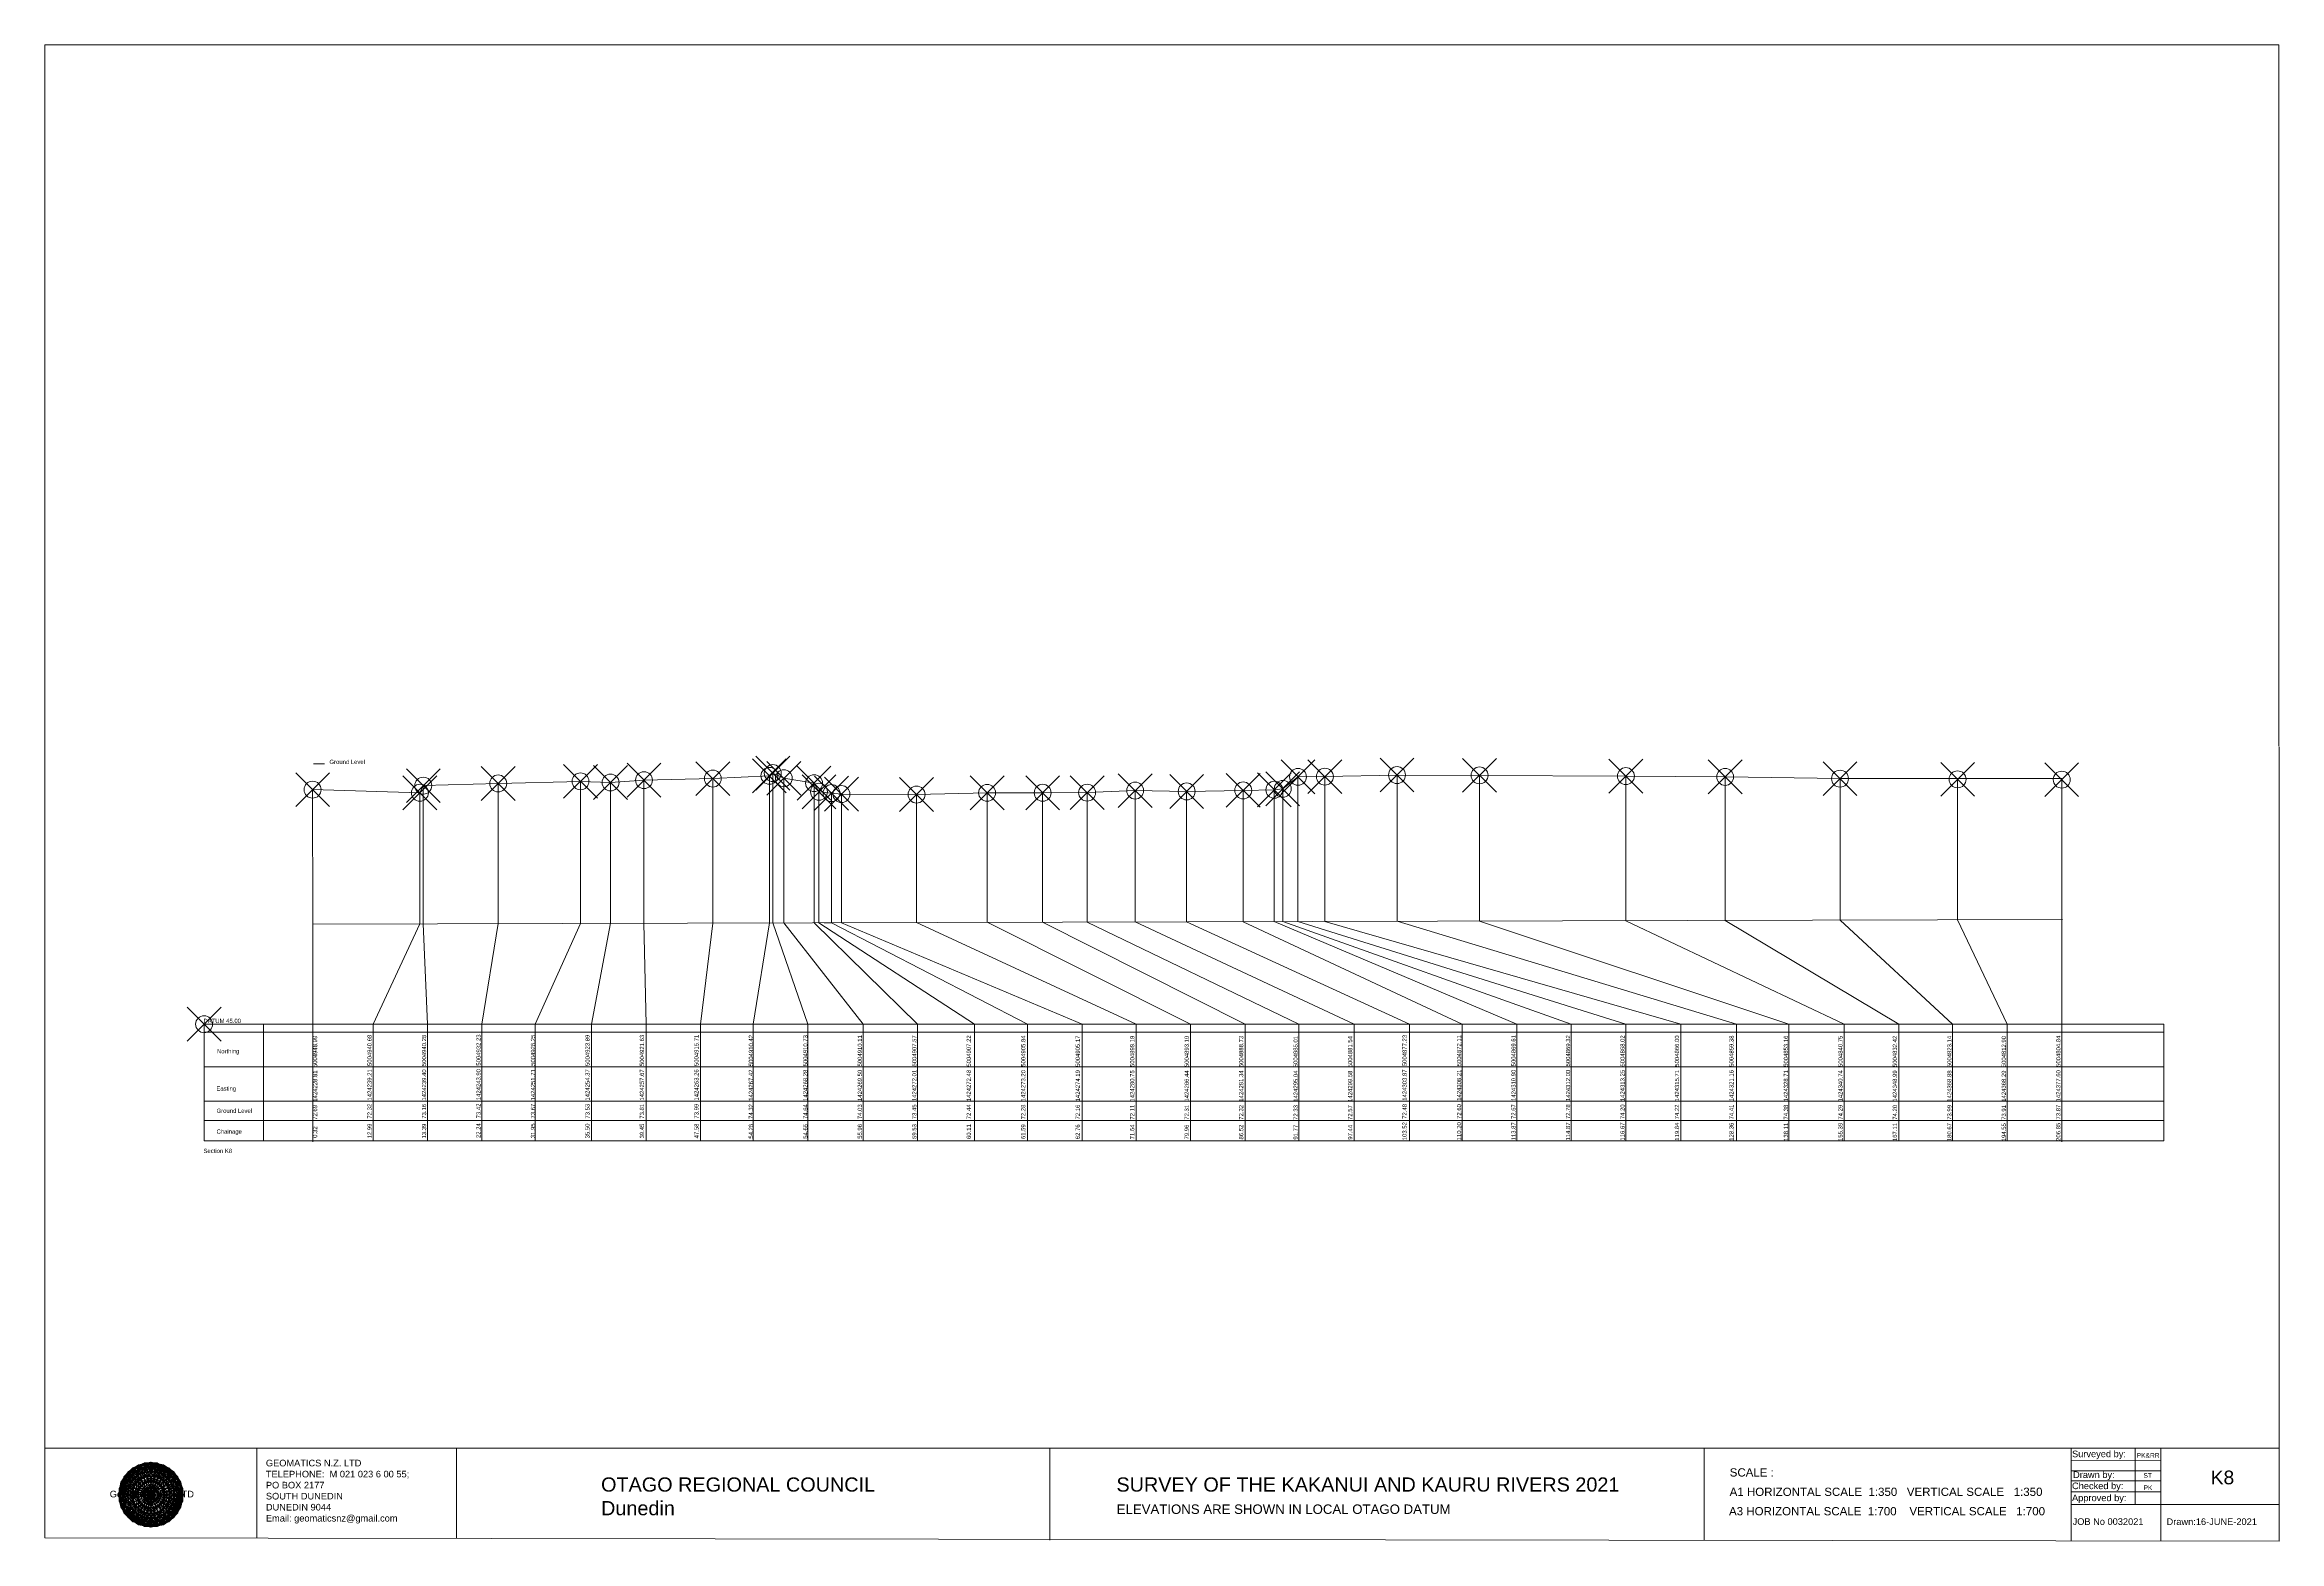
# Model space of a CAD drawing. Header units: millimetres. Extents: x -13804604 to 13046302109, y -19137686871 to 1424966580.
# Drawn here: x -6829519 to -6565670, y -16035 to 160622 of the extents above; entities that cross this region are included whole.
import ezdxf

# ---------------------------------------------------------------- set-up
doc = ezdxf.new("R2010")
doc.units = ezdxf.units.MM
doc.header["$PDMODE"] = 35
doc.header["$PDSIZE"] = 2000
doc.layers.get('0').update_dxf_attribs({"lineweight": 0})
doc.layers.add('geo', color=7, linetype='Continuous', lineweight=0)
doc.styles.get("Standard").update_dxf_attribs({"font": 'arial.ttf'})

# ---------------------------------------------------------------- blocks, each defined once
blk = doc.blocks.new('Geomatics_Circle_SPT')
at = {"layer": 'geo', "color": 2, "linetype": 'Continuous', "lineweight": 0}
for p, q in [((0, 25.2), (-25.2, 0)), ((-24.7, 4.9), (-4.9, 24.7)), ((-24.7, -4.9), (4.9, 24.7)), ((-9.7, 23.3), (-23.3, 9.6)), ((9.7, 23.3), (-23.3, -9.7)), ((-21, 14), (-14, 21)), ((-21, -14), (14, 21)), ((0, 0), (-17.8, 17.8)), ((-14, 21), (21, -14)), ((23.3, -9.7), (-9.7, 23.3)), ((-4.9, 24.7), (24.7, -4.9)), ((25.2, 0), (0, 25.2)), ((0, 0), (17.8, 17.8)), ((4.9, 24.7), (24.7, 4.9)), ((23.3, 9.7), (9.7, 23.3)), ((14, 21), (21, 14)), ((17.8, 18.1), (17.8, 18.1)), ((4.9, -24.7), (-24.7, 4.9)), ((-24.7, 0), (0, -24.7)), ((-23.3, 9.7), (9.7, -23.3)), ((14, -21), (-21, 14)), ((0, 0), (-17.8, -17.8)), ((21, 14), (-14, -21)), ((-9.7, -23.3), (23.3, 9.7)), ((24.7, 4.9), (-4.9, -24.7)), ((0, 0), (17.8, -17.8)), ((0, -24.8), (25.2, 0)), ((-4.9, -24.7), (-24.7, -4.9)), ((-23.3, -9.7), (-9.7, -23.3)), ((-14, -21), (-21, -14)), ((24.7, -4.9), (4.9, -24.7)), ((9.7, -23.3), (23.3, -9.7)), ((21, -14), (14, -21)), ((-17.8, -17.8), (-17.8, -17.8)), ((4.9, -24.7), (4.9, -24.7)), ((18.1, -17.8), (18.1, -17.8))]:
    blk.add_line(p, q, dxfattribs=at)
at = {"layer": 'geo', "color": 1, "linetype": 'Continuous', "lineweight": 0}
for p, q in [((-25.2, 0), (9.7, 23.3)), ((-25.2, 0), (-9.6, 23.3)), ((-4.9, 24.8), (-24.7, -4.9)), ((4.9, 24.7), (-24.7, 4.9)), ((14, 21), (-24.7, -4.9)), ((-14, 21), (-24.7, 4.9)), ((-23.3, 9.7), (0, 25.2)), ((-23.3, -9.6), (0, 25.2)), ((-23.3, -9.6), (17.8, 17.8)), ((-23.3, 9.7), (-17.8, 17.9)), ((-23.3, -9.6), (-17.8, 17.9)), ((-23.3, 9.7), (17.8, 17.8)), ((4.9, 24.8), (-21, -14)), ((-4.9, 24.7), (-21, 14)), ((14, 21), (-21, 14)), ((-14, 21), (-21, -14)), ((-17.9, 17.6), (-17.9, 17.6)), ((-17.8, 17.8), (9.7, 23.3)), ((-17.8, 17.8), (-9.6, 23.3)), ((-17.8, -17.8), (9.7, 23.3)), ((-17.8, -17.8), (-9.7, 23.3)), ((-9.7, -23.3), (-17.8, 17.8)), ((-17.8, 17.8), (9.7, -23.3)), ((-17.8, 17.8), (23.3, -9.6)), ((-17.8, 17.8), (23.3, 9.7)), ((4.9, 24.7), (-14, 21)), ((-4.9, 24.7), (-14, -20.9)), ((0, 0), (-14, 21)), ((-14, 21), (-4.9, -24.7)), ((-14, 21), (-14, 21)), ((24.7, -4.9), (-14, 21)), ((21, 14), (-14, 21)), ((-9.8, 23.1), (-9.8, 23.1)), ((-9.7, 23.3), (0, 25.2)), ((-9.7, 23.3), (0, -25.2)), ((-9.7, -23.3), (0, 25.2)), ((-9.6, 23.3), (17.8, -17.8)), ((-9.6, 23.3), (25.2, 0)), ((-9.6, 23.3), (17.8, 17.8)), ((-9.6, -23.3), (17.8, 17.9)), ((0, 0), (-4.9, 24.7)), ((-4.9, 24.7), (-4.9, 24.7)), ((21, -14), (-4.9, 24.7)), ((24.8, 4.9), (-4.9, 24.7)), ((14, 21), (-4.9, 24.7)), ((-0.2, 25.1), (-0.2, 25.1)), ((0, 25.2), (9.7, -23.3)), ((0, 25.2), (23.3, -9.7)), ((0, 25.2), (23.3, 9.7)), ((0, 25.2), (9.7, 23.3)), ((0, 0), (4.9, 24.7)), ((0, -25.2), (9.7, 23.3)), ((0, 0), (14, 21)), ((21, 14), (4.9, 24.8)), ((14, -21), (4.9, 24.7)), ((24.7, -4.9), (4.9, 24.7)), ((4.9, 24.7), (4.9, 24.7)), ((4.9, -24.7), (14, 21)), ((9.4, 23.3), (9.4, 23.3)), ((9.7, 23.3), (17.8, -17.8)), ((9.7, 23.3), (25.2, 0)), ((9.7, 23.3), (17.8, 17.9)), ((17.8, 17.8), (9.7, -23.3)), ((21, -14), (14, 21)), ((24.7, 4.9), (14, 21)), ((14, 21), (14, 21)), ((17.6, 17.9), (17.6, 17.9)), ((17.8, 17.8), (23.3, -9.7)), ((17.8, 17.8), (23.3, 9.7)), ((-25.2, 0), (23.3, 9.7)), ((-25.2, 0), (-23.3, 9.7)), ((-23.3, -9.7), (-25.2, 0)), ((-9.6, -23.3), (-25.2, 0)), ((9.7, -23.3), (-25.2, 0)), ((21, 14), (-24.7, 4.9)), ((-21, 14), (-24.7, -4.9)), ((0, 0), (-24.7, 4.9)), ((-24.7, 4.9), (-21, -14)), ((-24.7, 4.9), (-4.9, -24.7)), ((-24.7, 4.9), (14, -21)), ((-24.7, 4.9), (-24.7, 4.9)), ((0, 0), (-24.7, -4.9)), ((-17.8, -17.8), (-23.3, 9.7)), ((0, -25.2), (-23.3, 9.7)), ((-23.3, 9.7), (17.8, -17.8)), ((-23.3, 9.7), (25.2, 0)), ((-23.3, 9.4), (-23.3, 9.4)), ((-23.3, -9.7), (25.2, 0)), ((0, 0), (-21, 14)), ((-21, 14), (-14, -21)), ((-21, 14), (4.9, -24.7)), ((-21, 14), (-21, 14)), ((24.7, 4.9), (-21, 14)), ((0, 0), (-21, -14)), ((-17.8, -17.8), (23.3, 9.7)), ((-14, -21), (24.7, 4.9)), ((0, 0), (-14, -21)), ((25.2, 0), (-9.6, -23.3)), ((-4.9, -24.7), (21, 14)), ((0, 0), (-4.9, -24.7)), ((0, 0), (21, 14)), ((23.3, 9.7), (0, -25.2)), ((0, 0), (24.8, 4.9)), ((0, 0), (4.9, -24.7)), ((0, 0), (14, -21)), ((0, 0), (21, -14)), ((0, 0), (24.8, -4.9)), ((4.9, -24.7), (24.7, 4.9)), ((25.2, 0), (9.7, -23.3)), ((14, -21), (21, 14)), ((23.3, 9.7), (17.8, -17.8)), ((24.7, -4.9), (21, 14)), ((21, 14), (21, 14)), ((21, -14), (24.7, 4.9)), ((23.1, 9.8), (23.1, 9.8)), ((23.3, 9.7), (25.2, 0)), ((25.2, 0), (23.3, -9.6)), ((24.7, 4.9), (24.7, 4.9)), ((25.1, 0.2), (25.1, 0.2)), ((-25.2, 0), (23.3, -9.7)), ((-25.1, -0.2), (-25.1, -0.2)), ((-24.7, -4.9), (-24.7, -4.9)), ((-24.7, -4.9), (-14, -21)), ((-24.7, -4.9), (4.9, -24.7)), ((-24.7, -4.9), (21, -14)), ((-17.8, -17.8), (-23.3, -9.7)), ((0, -25.2), (-23.3, -9.6)), ((17.8, -17.8), (-23.3, -9.6)), ((-23.1, -9.8), (-23.1, -9.8)), ((-21, -14), (24.7, -4.9)), ((-21, -14), (-21, -14)), ((-21, -14), (-4.9, -24.7)), ((-21, -14), (14, -21)), ((23.3, -9.7), (-17.8, -17.8)), ((-14, -21), (21, -14)), ((-4.9, -24.7), (24.7, -4.9)), ((23.3, -9.6), (0, -25.2)), ((4.9, -24.7), (21, -14)), ((14, -21), (24.7, -4.9)), ((23.3, -9.6), (17.8, -17.8)), ((21, -14), (21, -14)), ((23.3, -9.4), (23.3, -9.4)), ((24.7, -4.9), (24.7, -4.9)), ((-9.6, -23.3), (-17.8, -17.8)), ((9.7, -23.3), (-17.8, -17.8)), ((-17.6, -17.9), (-17.6, -17.9)), ((-14, -21), (-14, -21)), ((-14, -21), (4.9, -24.7)), ((17.8, -17.8), (-9.7, -23.3)), ((0, -25.2), (-9.7, -23.3)), ((-9.4, -23.3), (-9.4, -23.3)), ((-4.9, -24.7), (14, -21)), ((-4.9, -24.7), (-4.9, -24.7)), ((9.7, -23.3), (0, -25.2)), ((0.2, -25.1), (0.2, -25.1)), ((4.9, -24.7), (4.9, -24.7)), ((17.8, -17.8), (9.7, -23.3)), ((9.8, -23.1), (9.8, -23.1)), ((14, -21), (14, -21)), ((17.9, -17.6), (17.9, -17.6))]:
    blk.add_line(p, q, dxfattribs=at)
at = {"layer": 'geo', "color": 114, "linetype": 'Continuous', "lineweight": 0}
for p, q in [((17.9, 17.8), (-25.2, 0)), ((-24.7, 4.9), (14, 21)), ((9.7, 23.3), (-23.3, 9.7)), ((-20.9, 14), (4.9, 24.7)), ((0, 25.2), (-17.8, 17.8)), ((-17.8, 17.8), (0, -25.2)), ((-14, 21), (-4.9, 24.7)), ((4.9, -24.7), (-14, 21)), ((0, 0), (-9.7, 23.3)), ((-4.9, 24.7), (14, -21)), ((17.8, -17.8), (0, 25.2)), ((0, 0), (9.7, 23.3)), ((4.9, 24.7), (21, -14)), ((23.3, -9.7), (9.7, 23.3)), ((14, 21), (24.7, -4.9)), ((25.2, 0), (17.8, 17.8)), ((-24.7, -4.9), (21, 14)), ((-14, -21), (-24.7, 4.9)), ((0, 0), (-23.3, 9.7)), ((-23.3, 9.7), (-9.7, -23.3)), ((0, 0), (-23.3, -9.7)), ((-4.9, -24.7), (-21, 14)), ((24.8, 4.9), (-20.9, -14)), ((0, 0), (-9.7, -23.3)), ((0, 0), (23.3, 9.7)), ((0, 0), (9.7, -23.3)), ((0, 0), (23.3, -9.7)), ((21, 14), (24.7, 4.9)), ((-25.2, 0), (-17.8, -17.8)), ((-21, -14), (-24.7, -4.9)), ((-17.8, -17.8), (25.2, 0)), ((24.8, -4.9), (-14, -21)), ((-9.6, -23.3), (23.3, -9.7)), ((21, -14), (-4.9, -24.8)), ((0, -25.2), (17.9, -17.8)), ((14, -21), (4.9, -24.8))]:
    blk.add_line(p, q, dxfattribs=at)
at = {"layer": 'geo', "color": 250, "linetype": 'Continuous', "lineweight": 0}
for p, q in [((-17.8, 17.8), (17.8, 17.8)), ((-17.8, -17.8), (-17.8, 17.8)), ((-14, 21), (-14, 21)), ((14, 21), (-14, 21)), ((-14, 20.9), (-14, -21)), ((-9.7, 23.3), (9.7, 23.3)), ((-9.7, -23.3), (-9.7, 23.3)), ((-4.9, 24.7), (4.9, 24.7)), ((-4.9, 24.7), (-4.9, -24.7)), ((0, 0), (0, 25.2)), ((4.9, 24.7), (4.9, -24.7)), ((9.7, -23.3), (9.7, 23.3)), ((14, 21), (14, -21)), ((17.8, -17.8), (17.8, 17.8)), ((0, 0), (-25.2, 0)), ((24.7, 4.9), (-24.7, 4.9)), ((-24.7, 4.9), (-24.7, -4.9)), ((-23.3, 9.7), (23.3, 9.7)), ((-23.3, 9.7), (-23.3, 9.7)), ((-23.3, -9.7), (-23.3, 9.7)), ((21, 14), (-21, 14)), ((-21, 14), (-21, -14)), ((0, 0), (0, -25.2)), ((0, 0), (25.2, 0)), ((21, 14), (21, 14)), ((21, -14), (21, 14)), ((23.3, 9.7), (23.3, -9.7)), ((24.7, 4.9), (24.7, 4.9)), ((24.7, -4.9), (24.7, 4.9)), ((-24.7, -4.9), (24.7, -4.9)), ((23.3, -9.7), (-23.3, -9.7)), ((-21, -14), (21, -14)), ((17.8, -17.8), (-17.8, -17.8)), ((-14, -21), (14, -21)), ((9.7, -23.3), (-9.7, -23.3)), ((-4.9, -24.7), (4.9, -24.7))]:
    blk.add_line(p, q, dxfattribs=at)
blk = doc.blocks.new('GeomaticsNZ TITLE BLOCK')
at = {"color": 7, "linetype": 'Continuous', "lineweight": 0}
for p, q in [((0, 94.9), (0, 1579.2)), ((0, 1579.2), (2363.4, 1579.2)), ((2363.4, 1579.2), (2364, 94.9)), ((2364, 94.9), (0, 94.9)), ((0, 94.9), (0, 0)), ((15.9, 94.9), (2364, 94.9)), ((224.3, 95.2), (224.3, -0.3)), ((2364, 94.9), (382.6, 94.9)), ((435.8, 95.2), (435.8, -0.7)), ((1063.4, 94.9), (1063.4, -2.4)), ((1755.4, 94.9), (1755.4, -2.6)), ((2143.9, 94.9), (2143.7, -3)), ((2211.5, 94.9), (2211.5, 36.1)), ((2238.6, 94.8), (2238.6, -3.2)), ((2364, -3.5), (2364, 94.9)), ((2143.9, 81.9), (2238.6, 81.7)), ((2143.9, 71), (2238.6, 71)), ((2143.6, 60.4), (2238.6, 60.4)), ((2143.8, 48.6), (2238.6, 48.6)), ((2143.8, 35.4), (2364, 35.3)), ((0, 0), (2364, -3.5))]:
    blk.add_line(p, q, dxfattribs=at)
at = {"color": 7, "linetype": 'Continuous', "lineweight": 0, "xscale": 1.36, "yscale": 1.36, "zscale": 1.36}
blk.add_blockref('Geomatics_Circle_SPT', (112.4, 45.7), dxfattribs=at)
at = {"color": 7, "linetype": 'Continuous', "lineweight": 0}
for s, p in [('PK&RR', (2213.2, 84.8)), ('ST', (2220.3, 63.6)), ('PK', (2220.4, 50.6))]:
    blk.add_text(s, height=5, dxfattribs=at).set_placement(p)
at = {"color": 7, "linetype": 'Continuous', "lineweight": 0, "attachment_point": 1}
for s, width, heights, insert, char_height in [('{\\C256;GEOMATICS N.Z. LTD                   \\PTELEPHONE:  M 021 023 6 00 55;\\PPO BOX 2177\\PSOUTH DUNEDIN\\PDUNEDIN 9044\\PEmail: geomaticsnz@gmail.com}', 3535.727, [94.7], (234, 82.7), 7), ('{\\C256;Surveyed by:}', 3535.727, [0], (2144.7, 92.4), 7), ('{\\C256;Geomatics N.Z. LTD                   }', 125.079, [15.8], (68.8, 49.9), 7), ('{\\C256;OTAGO REGIONAL COUNCIL\\PDunedin}', 3535.727, [0], (588.6, 64), 15), ('{\\C256;SURVEY OF THE KAKANUI AND KAURU RIVERS 2021}', 3535.727, [0], (1133.8, 64), 15), ('{\\C256;Checked by:}', 3535.727, [0], (2144.7, 58.6), 7), ('{\\C256;Drawn by:}', 3535.727, [0], (2145.8, 70.4), 7), ('{\\C256;ELEVATIONS ARE SHOWN IN LOCAL OTAGO DATUM}', 3535.727, [0], (1134.1, 35.4), 10), ('{\\C256;Approved by:}', 3535.727, [0], (2144.7, 45.9), 7), ('{\\C256;JOB No 0032021}', 3535.727, [0], (2145.3, 20.8), 7), ('{\\C256;Drawn:16-JUNE-2021}', 3535.727, [0], (2244.7, 20.7), 7)]:
    blk.add_mtext_dynamic_manual_height_columns(s, width=width, gutter_width=159, heights=heights, dxfattribs=dict(at, insert=insert, char_height=char_height))

msp = doc.modelspace()

# ---------------------------------------------------------------- linework, layer by layer
at = {"color": 1, "linetype": 'Continuous', "lineweight": 0}
msp.add_line((-6797791.172, 75740.286), (-6796499.206, 75740.286), dxfattribs=at)
at = {"color": 7, "lineweight": 0}
for p, q in [((-6743951.2, 74321), (-6743951.2, 56963.831)), ((-6743556.211, 74641), (-6743556.211, 56964.817)), ((-6742247.485, 74031), (-6742247.485, 56968.081)), ((-6681538.206, 74204), (-6681538.206, 57119.504)), ((-6678364.358, 74224), (-6678364.358, 57127.421)), ((-6669846.532, 74414), (-6669846.532, 57148.666)), ((-6660094.539, 74375), (-6660094.539, 57172.99)), ((-6642820.766, 74286), (-6642820.766, 57216.075)), ((-6631099.285, 74196), (-6631099.285, 57245.311)), ((-6617538.952, 73987), (-6617538.952, 57279.134)), ((-6603654.011, 73908), (-6603654.011, 57313.766)), ((-6797885.355, 72688), (-6797845.8, 56829.405)), ((-6785215.951, 72319), (-6785215.951, 56860.907)), ((-6784816.351, 73159), (-6784816.351, 56861.904)), ((-6775970.793, 73419), (-6775970.793, 56883.967)), ((-6766253.266, 73670), (-6766253.266, 56908.205)), ((-6762702.529, 73530), (-6762702.529, 56917.061)), ((-6758758.961, 73810), (-6758758.961, 56926.897)), ((-6750626.851, 73810), (-6750626.851, 56947.181)), ((-6738677.858, 73451), (-6738677.858, 56976.984)), ((-6738096.371, 72441), (-6738096.371, 56978.435)), ((-6736619.894, 72281), (-6736619.894, 56982.117)), ((-6735442.779, 72161), (-6735442.779, 56985.053)), ((-6726569.515, 72112), (-6726569.515, 57007.185)), ((-6718246.084, 72312), (-6718246.084, 57027.946)), ((-6711685.909, 72322), (-6711685.909, 57044.309)), ((-6706440.226, 72333), (-6706440.226, 57057.393)), ((-6700762.083, 72573), (-6700762.083, 57071.555)), ((-6694682.884, 72483), (-6694682.884, 57086.718)), ((-6688005.292, 72604), (-6688005.292, 57103.374)), ((-6684333.717, 72674), (-6684333.717, 57112.532)), ((-6683340.188, 72784), (-6683340.188, 57115.01)), ((-6591360.455, 73868), (-6591360.455, 31114.284)), ((-6797885.355, 56829.307), (-6591282.105, 57344.625)), ((-6797845.8, 56829.405), (-6797845.8, 31114.284)), ((-6785215.951, 56860.907), (-6790723.907, 45000)), ((-6700662.592, 45000), (-6726569.515, 57007.185)), ((-6718246.084, 57027.946), (-6694219.136, 45000)), ((-6711685.909, 57044.309), (-6687775.726, 45000)), ((-6706440.226, 57057.393), (-6681449.983, 45000)), ((-6700762.083, 57071.555), (-6674906.132, 45000)), ((-6694682.884, 57086.718), (-6668380.202, 45000)), ((-6688005.292, 57103.374), (-6662159.578, 45000)), ((-6684333.717, 57112.532), (-6655703.338, 45000)), ((-6683340.188, 57115.01), (-6649280.26, 45000)), ((-6642839.026, 45000), (-6681538.206, 57119.504)), ((-6636341.39, 45000), (-6678364.358, 57127.421)), ((-6629777.2, 45000), (-6669846.532, 57148.666)), ((-6623568.764, 45000), (-6660094.539, 57172.99)), ((-6617036.212, 45000), (-6642820.766, 57216.075)), ((-6610605.583, 45000), (-6631099.285, 57245.311)), ((-6604274.562, 45000), (-6617538.952, 57279.134)), ((-6603654.011, 57313.766), (-6597810.823, 45000)), ((-6803685.057, 45000), (-6803685.057, 31248.305)), ((-6790723.907, 31248.305), (-6790723.907, 45000)), ((-6784333.936, 31248.305), (-6784333.936, 45000)), ((-6777913.217, 31248.305), (-6777913.217, 45000)), ((-6771587.66, 31248.305), (-6771587.66, 45000)), ((-6764942.025, 31248.305), (-6764942.025, 45000)), ((-6758488.288, 31248.305), (-6758488.288, 45000)), ((-6752094.01, 31248.305), (-6752094.01, 45000)), ((-6745872.043, 31248.305), (-6745872.043, 45000)), ((-6739396.727, 31248.305), (-6739396.727, 45000)), ((-6732883.346, 31248.305), (-6732883.346, 45000)), ((-6726446.142, 31248.305), (-6726446.142, 45000)), ((-6719742.298, 31248.305), (-6719742.298, 45000)), ((-6713457.445, 31248.305), (-6713457.445, 45000)), ((-6707020.24, 31248.305), (-6707020.24, 45000)), ((-6700662.592, 31248.305), (-6700662.592, 45000)), ((-6694219.136, 31248.305), (-6694219.136, 45000)), ((-6687775.726, 31248.305), (-6687775.726, 45000)), ((-6681449.983, 31248.305), (-6681449.983, 45000)), ((-6674906.132, 31248.305), (-6674906.132, 45000)), ((-6668380.202, 31248.305), (-6668380.202, 45000)), ((-6662159.578, 31248.305), (-6662159.578, 45000)), ((-6655703.338, 31248.305), (-6655703.338, 45000)), ((-6649280.26, 31248.305), (-6649280.26, 45000)), ((-6642839.026, 31248.305), (-6642839.026, 45000)), ((-6636341.39, 31248.305), (-6636341.39, 45000)), ((-6629777.2, 31248.305), (-6629777.2, 45000)), ((-6623568.764, 31248.305), (-6623568.764, 45000)), ((-6617036.212, 31248.305), (-6617036.212, 45000)), ((-6610605.583, 31248.305), (-6610605.583, 45000)), ((-6604274.562, 31248.305), (-6604274.562, 45000)), ((-6597810.823, 31248.305), (-6597810.823, 45000)), ((-6579284.988, 45000), (-6579284.988, 31248.305))]:
    msp.add_line(p, q, dxfattribs=at)
for p, q in [((-6784816.351, 56861.904), (-6784333.936, 45000)), ((-6775970.793, 56908.205), (-6777913.217, 45000)), ((-6771587.66, 45000), (-6766253.266, 56908.205)), ((-6764942.025, 45000), (-6762702.529, 56917.061)), ((-6758488.288, 45000), (-6758758.961, 56926.897)), ((-6750626.851, 56947.181), (-6752094.01, 45000)), ((-6745872.043, 45000), (-6743951.2, 56963.831)), ((-6739396.727, 45000), (-6743556.211, 56964.817)), ((-6732883.346, 45000), (-6742247.485, 56968.081)), ((-6726446.142, 45000), (-6738677.858, 56976.984)), ((-6719742.298, 45000), (-6738096.371, 56978.435)), ((-6736619.894, 56982.117), (-6737493.545, 56982.117)), ((-6713457.445, 45000), (-6736619.894, 56982.117)), ((-6707020.24, 45000), (-6735442.779, 56985.053))]:
    msp.add_line(p, q)
at = {"color": 7, "linetype": 'Continuous', "lineweight": 0}
for p, q in [((-6810698.207, 45000), (-6810698.207, 31248.305)), ((-6810698.207, 45000), (-6579284.988, 45000)), ((-6810698.207, 44076.552), (-6579284.988, 44076.552)), ((-6810698.207, 39973.87), (-6579284.988, 39973.87)), ((-6810698.207, 35906.671), (-6579284.988, 35906.671)), ((-6810698.207, 33649.659), (-6579284.988, 33649.659)), ((-6810698.207, 31248.305), (-6579284.988, 31248.305))]:
    msp.add_line(p, q, dxfattribs=at)
at = {"color": 1, "lineweight": 0}
msp.add_lwpolyline([(-6797885.355, 72688), (-6785215.951, 72319), (-6784816.351, 73159), (-6775970.793, 73419), (-6766253.266, 73670), (-6762702.529, 73530), (-6758758.961, 73810), (-6750626.851, 73990), (-6743951.2, 74321), (-6743556.211, 74641), (-6742247.485, 74031), (-6738677.858, 73451), (-6738096.371, 72441), (-6736619.894, 72281), (-6735442.779, 72161), (-6726569.515, 72112), (-6718246.084, 72312), (-6711685.909, 72322), (-6706440.226, 72333), (-6700762.083, 72573), (-6694682.884, 72483), (-6688005.292, 72604), (-6684333.717, 72674), (-6683340.188, 72784), (-6681538.206, 74204), (-6678364.358, 74224), (-6669846.532, 74414), (-6660094.539, 74375), (-6642820.766, 74286), (-6631099.285, 74196), (-6617538.952, 73987), (-6591360.455, 73987)], dxfattribs=at)
at = {"lineweight": 0}
for p in [(-6743556.211, 74641), (-6797885.355, 72688), (-6785215.951, 72319), (-6784816.351, 73159), (-6775970.793, 73419), (-6766253.266, 73670), (-6762702.529, 73530), (-6758758.961, 73810), (-6750626.851, 73990), (-6743951.2, 74321), (-6742247.485, 74031), (-6738677.858, 73451), (-6738096.371, 72441), (-6736619.894, 72281), (-6735442.779, 72161), (-6726569.515, 72112), (-6718246.084, 72312), (-6711685.909, 72322), (-6706440.226, 72333), (-6700762.083, 72573), (-6694682.884, 72483), (-6688005.292, 72604), (-6684333.717, 72674), (-6683340.188, 72784), (-6681538.206, 74204), (-6678364.358, 74224), (-6669846.532, 74414), (-6660094.539, 74375), (-6642820.766, 74286), (-6631099.285, 74196), (-6617538.952, 73987), (-6603654.011, 73908), (-6591360.455, 73868)]:
    msp.add_point(p, dxfattribs=at)
at = {"linetype": 'Continuous', "lineweight": 0}
msp.add_point((-6810698.207, 45000), dxfattribs=at)

# ---------------------------------------------------------------- block references
at = {"color": 7, "linetype": 'Continuous', "lineweight": 0, "xscale": 111.6121941273381, "yscale": 111.6121941273381, "zscale": 111.6121941273381}
msp.add_blockref('GeomaticsNZ TITLE BLOCK', (-6829519.304, -15639.895), dxfattribs=at)

# ---------------------------------------------------------------- texts
at = {"color": 7, "linetype": 'Continuous', "lineweight": 0}
for s, height, p in [('Ground Level', 500, (-6795896.031, 75718.082)), ('DATUM 45.00', 500, (-6810768.953, 45146.766)), ('Northing', 500, (-6809171.948, 41560.657)), ('Easting', 500, (-6809244.752, 37162.095)), ('Ground Level', 500, (-6809226.676, 34533.521)), ('Chainage', 500, (-6809224.288, 32077.102)), ('Section K8', 500, (-6810768.964, 29797.682)), ('SCALE :  ', 972.9972, (-6630561.389, -8390.427)), ('K8', 1621.6619, (-6573766.331, -9310.508)), ('A1 HORIZONTAL SCALE  1:350   VERTICAL SCALE   1:350 ', 972.99716, (-6630571.343, -10680.256)), ('A3 HORIZONTAL SCALE  1:700    VERTICAL SCALE   1:700 ', 972.99716, (-6630644.37, -12970.084))]:
    msp.add_text(s, height=height, dxfattribs=at).set_placement(p)
at = {"color": 7, "lineweight": 0}
for s, p in [('0.32    72.69  1424228.81  5004948.99', (-6797343.754, 31585.629)), ('12.99   72.32  1424239.21  5004940.68', (-6790911.582, 31527.114)), ('13.39   73.16  1424239.40  5004940.28', (-6784479.41, 31515.667)), ('22.24   73.42  1424243.90  5004932.23', (-6778047.238, 31559.813)), ('31.95   73.67  1424251.71  5004926.25', (-6771615.066, 31539.498)), ('35.50   73.53  1424254.37  5004923.89', (-6765182.894, 31528.051)), ('39.45   73.81  1424257.67  5004921.63', (-6758750.722, 31516.603)), ('47.58   73.99  1424263.26  5004915.71', (-6752318.55, 31525.62)), ('54.26   74.32  1424267.42  5004910.42', (-6745886.378, 31494.05)), ('54.65   74.64  1424268.28  5004910.73', (-6739454.207, 31482.602)), ('55.96   74.03  1424269.50  5004910.11', (-6733022.035, 31471.155)), ('59.53   73.45  1424272.01  5004907.57', (-6726589.863, 31459.707)), ('60.11   72.44  1424272.48  5004907.22', (-6720157.691, 31450.989)), ('61.59   72.28  1424273.20  5004905.84', (-6713725.86, 31439.542)), ('62.76   72.16  1424274.19  5004905.17', (-6707293.688, 31428.094)), ('71.64   72.11  1424280.75  5004899.19', (-6700861.857, 31409.826)), ('79.96   72.31  1424286.44  5004893.10', (-6694430.026, 31398.38)), ('86.52   72.32  1424291.34  5004888.73', (-6687997.855, 31391.707)), ('91.77   72.33  1424295.04  5004885.01', (-6681565.683, 31379.578)), ('97.44   72.57  1424299.58  5004881.54', (-6675133.511, 31368.13)), ('103.52  72.48  1424303.87  5004877.23', (-6668701.68, 31309.617)), ('110.20  72.60  1424308.21  5004872.11', (-6662269.508, 31298.169)), ('113.87  72.67  1424310.90  5004869.61', (-6655837.336, 31286.722)), ('114.87  72.78  1424312.00  5004869.32', (-6649405.164, 31275.274)), ('116.67  74.20  1424313.25  5004868.02', (-6642972.992, 31263.827)), ('119.84  74.22  1424315.71  5004866.00', (-6636540.82, 31252.38)), ('128.36  74.41  1424321.16  5004859.38', (-6630108.648, 31240.932)), ('138.11  74.38  1424328.71  5004853.16', (-6623676.477, 31229.485)), ('155.39  74.29  1424340.74  5004840.75', (-6617244.305, 31218.037)), ('167.11  74.20  1424348.99  5004832.42', (-6610812.133, 31206.59)), ('180.67  73.99  1424358.88  5004823.14', (-6604379.961, 31195.143)), ('194.55  73.91  1424368.29  5004812.90', (-6597947.789, 31183.695)), ('206.85  73.87  1424377.60  5004804.84', (-6591515.617, 31227.841))]:
    msp.add_text(s, height=500, rotation=90, dxfattribs=at).set_placement(p)

doc.saveas('drawing.dxf')
